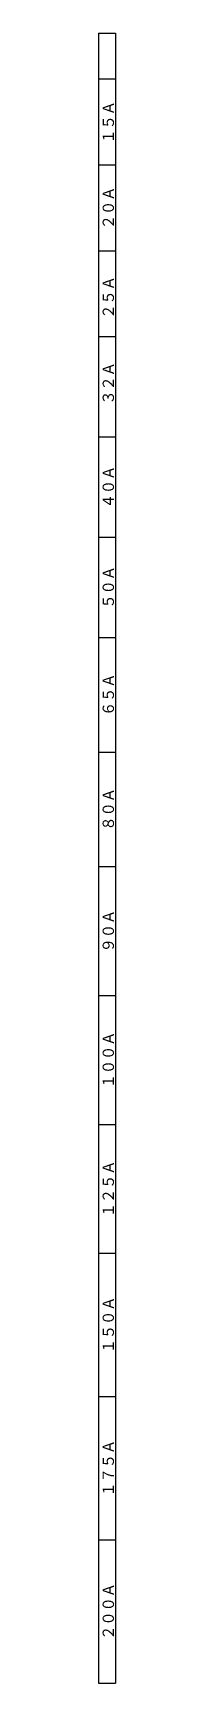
# Model space of a CAD drawing. Header units: millimetres. Extents: x 2090 to 42062, y -14812 to 2738.
# Drawn here: x 3265 to 3325, y -14812 to -9052 of the extents above; entities that cross this region are included whole.
import ezdxf

# ---------------------------------------------------------------- set-up
doc = ezdxf.new("R2010")
doc.units = ezdxf.units.MM
doc.layers.add('skeleton', color=7, linetype='Continuous')
doc.styles.get("Standard").update_dxf_attribs({"font": 'romans.shx', "bigfont": 'extfont.shx'})

msp = doc.modelspace()

# ---------------------------------------------------------------- texts
at = {"layer": 'skeleton', "char_height": 45, "attachment_point": 5, "rotation": 90}
for s, insert in [('１５Ａ', (3301.532, -9363.572)), ('２０Ａ', (3301.532, -9662.328)), ('２５Ａ', (3301.532, -9974.839)), ('３２Ａ', (3301.532, -10274.825)), ('４０Ａ', (3301.532, -10636.834)), ('５０Ａ', (3301.532, -10986.834)), ('６５Ａ', (3301.532, -11361.834)), ('８０Ａ', (3301.532, -11761.834)), ('９０Ａ', (3301.532, -12186.834)), ('１００Ａ', (3301.532, -12636.834)), ('１２５Ａ', (3301.532, -13086.834)), ('１５０Ａ', (3301.532, -13561.834)), ('１７５Ａ', (3301.532, -14061.834)), ('２００Ａ', (3301.532, -14561.834))]:
    msp.add_mtext(s, dxfattribs=dict(at, insert=insert))

# ---------------------------------------------------------------- linework, layer by layer
at = {"layer": 'skeleton'}
for p, q in [((3265.36, -9051.834), (3265.36, -14811.834)), ((3265.36, -9051.834), (3325.36, -9051.834)), ((3325.36, -9051.834), (3325.36, -14811.834)), ((3265.36, -9211.834), (3325.36, -9211.834)), ((3265.36, -9511.834), (3325.36, -9511.834)), ((3265.36, -9811.834), (3325.36, -9811.834)), ((3265.36, -10111.834), (3325.36, -10111.834)), ((3265.36, -10461.834), (3325.36, -10461.834)), ((3265.36, -10811.834), (3325.36, -10811.834)), ((3265.36, -11161.834), (3325.36, -11161.834)), ((3265.36, -11561.834), (3325.36, -11561.834)), ((3265.36, -11961.834), (3325.36, -11961.834)), ((3265.36, -12411.834), (3325.36, -12411.834)), ((3265.36, -12861.834), (3325.36, -12861.834)), ((3265.36, -13311.834), (3325.36, -13311.834)), ((3265.36, -13811.834), (3325.36, -13811.834)), ((3265.36, -14311.834), (3325.36, -14311.834)), ((3265.36, -14811.834), (3325.36, -14811.834))]:
    msp.add_line(p, q, dxfattribs=at)

msp.set_redraw_order([(e.dxf.handle, doc.entitydb.next_handle()) for e in msp.query("TEXT MTEXT ATTDEF DIMENSION ARC_DIMENSION")])  # texts and dimensions are drawn at this point

doc.saveas('drawing.dxf')
